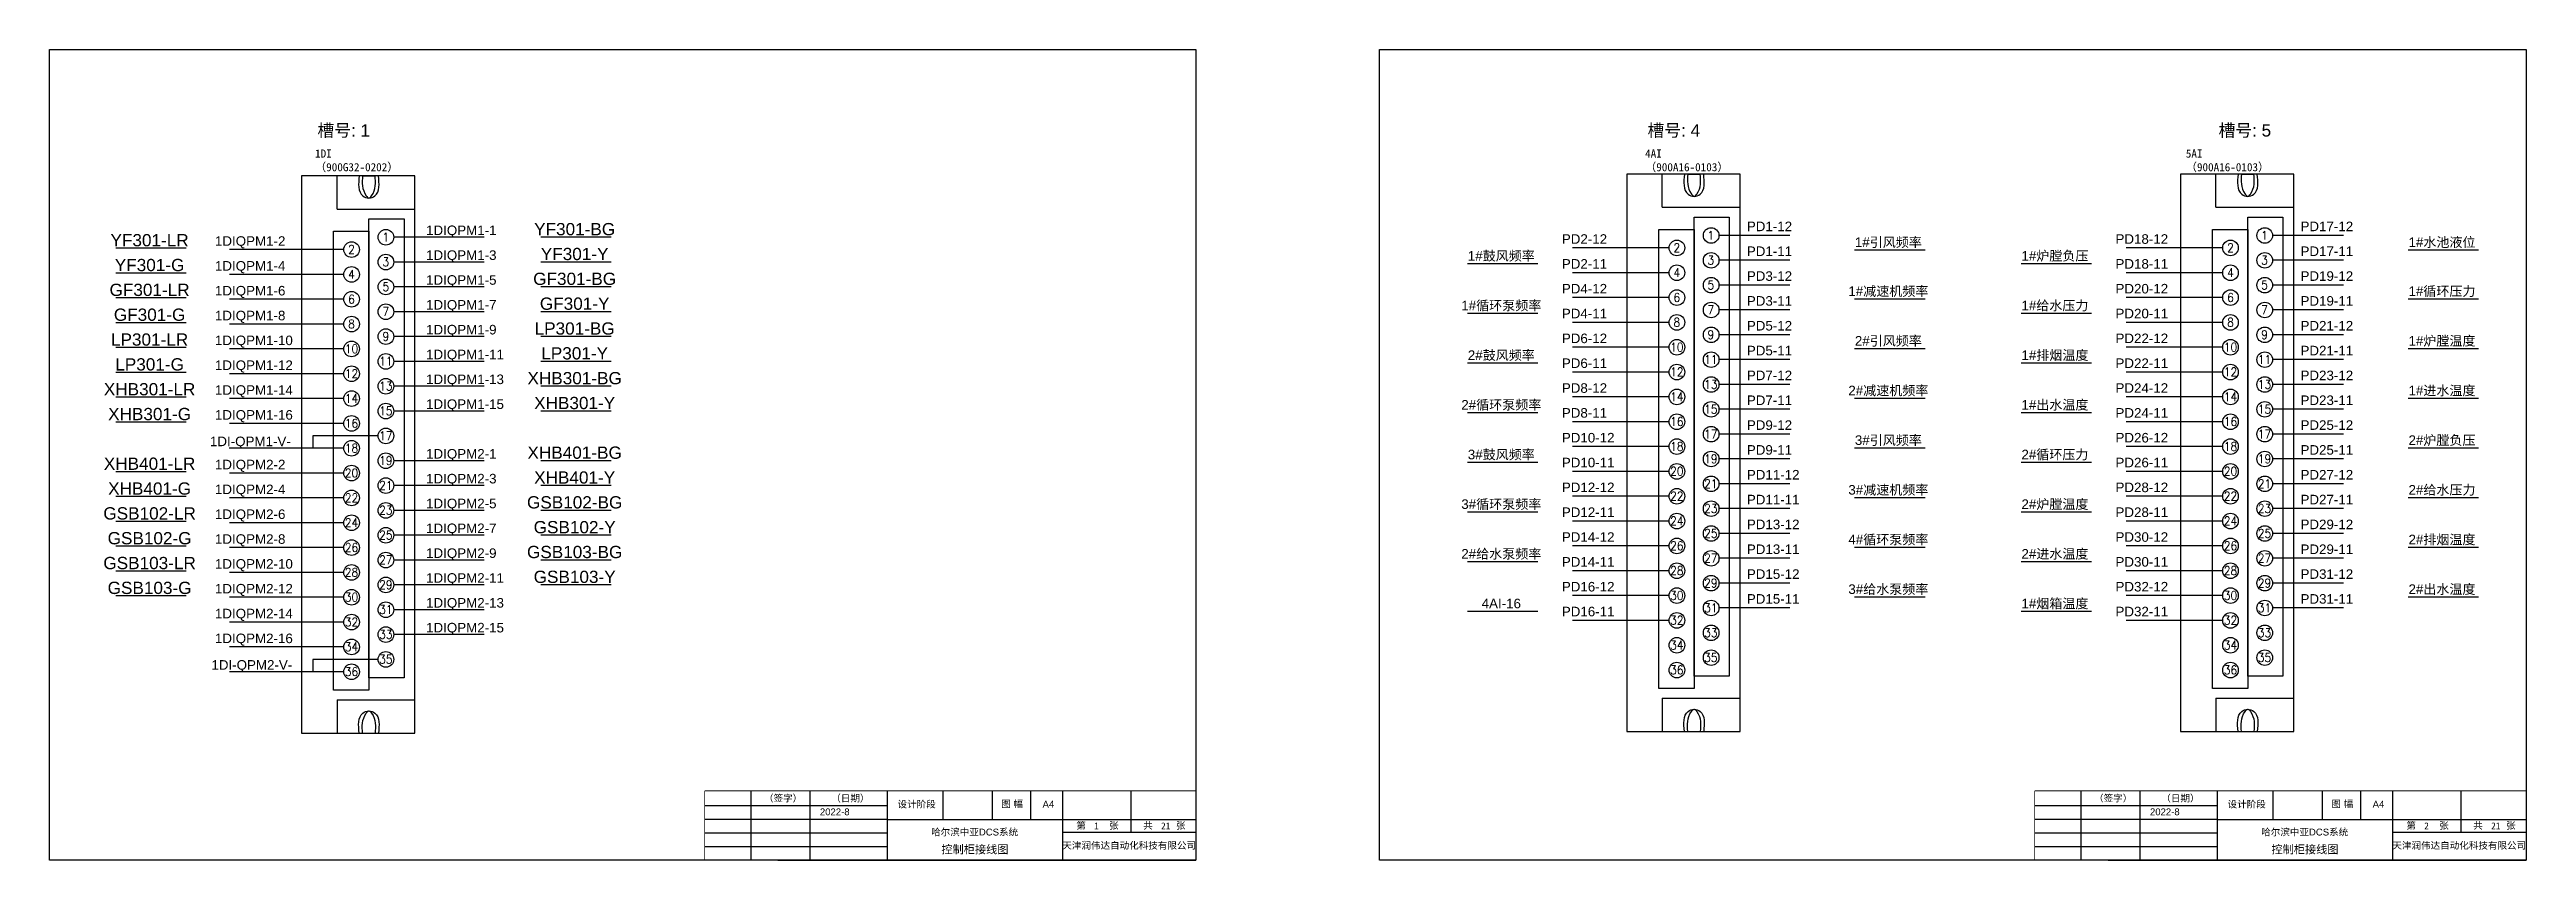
# Model space of a CAD drawing. Extents: x -156069 to -122631, y 9787 to 31117.
# Drawn here: x -156069 to -146995, y 20471 to 23442 of the extents above; entities that cross this region are included whole.
import ezdxf
from ezdxf.enums import TextEntityAlignment as Align

# ---------------------------------------------------------------- set-up
doc = ezdxf.new("R2010")
doc.units = 0
doc.layers.get('0').update_dxf_attribs({"linetype": 'CONTINUOUS'})
doc.layers.add('1', color=143, linetype='CONTINUOUS')
doc.layers.add('TEXT', color=3, linetype='CONTINUOUS')
doc.styles.add('Arial', font='arial.ttf')
doc.styles.add('ROMAND', font='romand')
doc.styles.get("Standard").update_dxf_attribs({"font": ''})
doc.styles.get('Standard').set_extended_font_data('SimSun')

msp = doc.modelspace()

# ---------------------------------------------------------------- texts
at = {"layer": '1', "style": 'Arial'}
for s, p in [('（签字）', (-153451.48766, 20686.51098)), ('（日期）', (-153205.05058, 20686.51098)), ('设计阶段', (-152962.27083, 20664.54634)), ('图 幅', (-152582.00997, 20665.68982)), ('A4', (-152430.88648, 20664.59432)), ('（签字）', (-148578.72135, 20686.51098)), ('（日期）', (-148332.28427, 20686.51098)), ('设计阶段', (-148089.50452, 20664.54634)), ('图 幅', (-147709.24366, 20665.68982)), ('A4', (-147558.12017, 20664.59432)), ('2022-8', (-153246.62807, 20636.59557)), ('2022-8', (-148373.86176, 20636.59557))]:
    msp.add_text(s, height=25, dxfattribs=at).set_placement(p)
at = {"layer": '1'}
for s, p in [('第     张', (-152307.40892, 20586.49009)), ('1', (-152241.85003, 20585.43501)), ('共     张', (-152062.22543, 20586.49009)), ('21', (-151996.66655, 20585.43501)), ('第     张', (-147434.6426, 20586.49009)), ('2', (-147369.08372, 20585.43501)), ('共     张', (-147189.45912, 20586.49009)), ('21', (-147123.90024, 20585.43501))]:
    msp.add_text(s, height=25, dxfattribs=at).set_placement(p)
at = {"layer": '1', "style": 'Arial'}
for s, height, p in [('哈尔滨中亚DCS系统', 25, (-152679.73327, 20574.98287)), ('控制柜接线图', 30, (-152678.72575, 20511.51151)), ('天津润伟达自动化科技有限公司', 25, (-152113.53732, 20525.95642)), ('哈尔滨中亚DCS系统', 25, (-147806.96696, 20574.98287)), ('控制柜接线图', 30, (-147805.95944, 20511.51151)), ('天津润伟达自动化科技有限公司', 25, (-147240.77101, 20525.95642))]:
    msp.add_text(s, height=height, dxfattribs=at).set_placement(p, align=Align.MIDDLE_CENTER)
at = {"layer": 'TEXT', "color": 0, "style": 'Arial'}
for s, p in [('1DIQPM1-1', (-154689.41784, 22762.53035)), ('PD1-12', (-149850.68109, 22776.83976)), ('PD17-12', (-147822.40461, 22776.83976)), ('1DIQPM1-2', (-155462.84598, 22723.23851)), ('1DIQPM1-3', (-154689.41784, 22671.53035)), ('PD2-12', (-150528.50219, 22730.58067)), ('PD1-11', (-149850.68109, 22685.83976)), ('PD18-12', (-148500.22572, 22730.58067)), ('PD17-11', (-147822.40461, 22685.83976)), ('1DIQPM1-4', (-155462.84598, 22632.23851)), ('1DIQPM1-5', (-154689.41784, 22580.53035)), ('PD2-11', (-150528.50219, 22639.58067)), ('PD3-12', (-149850.68109, 22594.83976)), ('PD18-11', (-148500.22572, 22639.58067)), ('PD19-12', (-147822.40461, 22594.83976)), ('1DIQPM1-6', (-155462.84598, 22541.23851)), ('1DIQPM1-7', (-154689.41784, 22489.53035)), ('PD4-12', (-150528.50219, 22548.58067)), ('PD3-11', (-149850.68109, 22503.83976)), ('PD20-12', (-148500.22572, 22548.58067)), ('PD19-11', (-147822.40461, 22503.83976)), ('1DIQPM1-8', (-155462.84598, 22450.23851)), ('1DIQPM1-9', (-154689.41784, 22398.53035)), ('PD4-11', (-150528.50219, 22457.58067)), ('PD5-12', (-149850.68109, 22412.83976)), ('PD20-11', (-148500.22572, 22457.58067)), ('PD21-12', (-147822.40461, 22412.83976)), ('1DIQPM1-10', (-155462.84598, 22359.23851)), ('1DIQPM1-11', (-154689.41784, 22307.53035)), ('PD6-12', (-150528.50219, 22366.58067)), ('PD5-11', (-149850.68109, 22321.83976)), ('PD22-12', (-148500.22572, 22366.58067)), ('PD21-11', (-147822.40461, 22321.83976)), ('1DIQPM1-12', (-155462.84598, 22268.23851)), ('1DIQPM1-13', (-154689.41784, 22216.53035)), ('PD6-11', (-150528.50219, 22275.58067)), ('PD7-12', (-149850.68109, 22230.83976)), ('PD22-11', (-148500.22572, 22275.58067)), ('PD23-12', (-147822.40461, 22230.83976)), ('1DIQPM1-14', (-155462.84598, 22177.23851)), ('1DIQPM1-15', (-154689.41784, 22125.53035)), ('PD8-12', (-150528.50219, 22184.58067)), ('PD7-11', (-149850.68109, 22139.83976)), ('PD24-12', (-148500.22572, 22184.58067)), ('PD23-11', (-147822.40461, 22139.83976)), ('1DIQPM1-16', (-155462.84598, 22086.23851)), ('PD8-11', (-150528.50219, 22093.58067)), ('PD9-12', (-149850.68109, 22048.83976)), ('PD24-11', (-148500.22572, 22093.58067)), ('PD25-12', (-147822.40461, 22048.83976)), ('1DI-QPM1-V-', (-155481.19868, 21989.03035)), ('1DIQPM2-1', (-154689.41784, 21943.53035)), ('PD10-12', (-150528.50219, 22002.58067)), ('PD9-11', (-149850.68109, 21957.83976)), ('PD26-12', (-148500.22572, 22002.58067)), ('PD25-11', (-147822.40461, 21957.83976)), ('1DIQPM2-2', (-155462.84598, 21904.23851)), ('1DIQPM2-3', (-154689.41784, 21852.53035)), ('PD10-11', (-150528.50219, 21911.58067)), ('PD11-12', (-149850.68109, 21866.83976)), ('PD26-11', (-148500.22572, 21911.58067)), ('PD27-12', (-147822.40461, 21866.83976)), ('1DIQPM2-4', (-155462.84598, 21813.23851)), ('1DIQPM2-5', (-154689.41784, 21761.53035)), ('PD12-12', (-150528.50219, 21820.58067)), ('PD11-11', (-149850.68109, 21775.83976)), ('PD28-12', (-148500.22572, 21820.58067)), ('PD27-11', (-147822.40461, 21775.83976)), ('1DIQPM2-6', (-155462.84598, 21722.23851)), ('1DIQPM2-7', (-154689.41784, 21670.53035)), ('PD12-11', (-150528.50219, 21729.58067)), ('PD13-12', (-149850.68109, 21684.83976)), ('PD28-11', (-148500.22572, 21729.58067)), ('PD29-12', (-147822.40461, 21684.83976)), ('1DIQPM2-8', (-155462.84598, 21631.23851)), ('1DIQPM2-9', (-154689.41784, 21579.53035)), ('PD14-12', (-150528.50219, 21638.58067)), ('PD13-11', (-149850.68109, 21593.83976)), ('PD30-12', (-148500.22572, 21638.58067)), ('PD29-11', (-147822.40461, 21593.83976)), ('1DIQPM2-10', (-155462.84598, 21540.23851)), ('1DIQPM2-11', (-154689.41784, 21488.53035)), ('PD14-11', (-150528.50219, 21547.58067)), ('PD15-12', (-149850.68109, 21502.83976)), ('PD30-11', (-148500.22572, 21547.58067)), ('PD31-12', (-147822.40461, 21502.83976)), ('1DIQPM2-12', (-155462.84598, 21449.23851)), ('1DIQPM2-13', (-154689.41784, 21397.53035)), ('PD16-12', (-150528.50219, 21456.58067)), ('PD15-11', (-149850.68109, 21411.83976)), ('PD32-12', (-148500.22572, 21456.58067)), ('PD31-11', (-147822.40461, 21411.83976)), ('1DIQPM2-14', (-155462.84598, 21358.23851)), ('1DIQPM2-15', (-154689.41784, 21306.53035)), ('PD16-11', (-150528.50219, 21365.58067)), ('PD32-11', (-148500.22572, 21365.58067)), ('1DIQPM2-16', (-155462.84598, 21267.23851)), ('1DI-QPM2-V-', (-155475.80039, 21170.03035))]:
    msp.add_text(s, height=35, dxfattribs=at).set_placement(p)
for s, height, p in [('YF301-BG', 45, (-154145.08657, 22784.26232)), ('YF301-LR', 45, (-155702.3172, 22743.80587)), ('YF301-Y', 45, (-154145.08657, 22693.26232)), ('1#鼓风频率', 35, (-150750.34334, 22686.53943)), ('1#引风频率', 35, (-149332.34129, 22736.48407)), ('1#炉膛负压', 35, (-148722.06686, 22686.53943)), ('1#水池液位', 35, (-147304.06482, 22736.48407)), ('YF301-G', 45, (-155702.3172, 22652.80587)), ('GF301-BG', 45, (-154145.08657, 22602.26232)), ('GF301-LR', 45, (-155702.3172, 22561.80587)), ('GF301-Y', 45, (-154145.08657, 22511.26232)), ('1#循环泵频率', 35, (-150750.34334, 22504.53943)), ('1#减速机频率', 35, (-149332.34129, 22557.09771)), ('1#给水压力', 35, (-148722.06686, 22504.53943)), ('1#循环压力', 35, (-147304.06482, 22557.09771)), ('GF301-G', 45, (-155702.3172, 22470.80587)), ('LP301-BG', 45, (-154145.08657, 22420.26232)), ('LP301-LR', 45, (-155702.3172, 22379.80587)), ('LP301-Y', 45, (-154145.08657, 22329.26232)), ('2#鼓风频率', 35, (-150750.34334, 22322.53943)), ('2#引风频率', 35, (-149332.34129, 22375.09771)), ('1#排烟温度', 35, (-148722.06686, 22322.53943)), ('1#炉膛温度', 35, (-147304.06482, 22375.09771)), ('LP301-G', 45, (-155702.3172, 22288.80587)), ('XHB301-BG', 45, (-154145.08657, 22238.26232)), ('XHB301-LR', 45, (-155702.3172, 22197.80587)), ('XHB301-Y', 45, (-154145.08657, 22147.26232)), ('2#循环泵频率', 35, (-150750.34334, 22140.53943)), ('2#减速机频率', 35, (-149332.34129, 22193.09771)), ('1#出水温度', 35, (-148722.06686, 22140.53943)), ('1#进水温度', 35, (-147304.06482, 22193.09771)), ('XHB301-G', 45, (-155702.3172, 22106.80587)), ('XHB401-BG', 45, (-154145.08657, 21965.26232)), ('3#鼓风频率', 35, (-150750.34334, 21958.53943)), ('3#引风频率', 35, (-149332.34129, 22011.09771)), ('2#循环压力', 35, (-148722.06686, 21958.53943)), ('2#炉膛负压', 35, (-147304.06482, 22011.09771)), ('XHB401-LR', 45, (-155702.3172, 21924.80587)), ('XHB401-Y', 45, (-154145.08657, 21874.26232)), ('XHB401-G', 45, (-155702.3172, 21833.80587)), ('GSB102-BG', 45, (-154145.08657, 21783.26232)), ('3#循环泵频率', 35, (-150750.34334, 21776.53943)), ('3#减速机频率', 35, (-149332.34129, 21829.09771)), ('2#炉膛温度', 35, (-148722.06686, 21776.53943)), ('2#给水压力', 35, (-147304.06482, 21829.09771)), ('GSB102-LR', 45, (-155702.3172, 21742.80587)), ('GSB102-Y', 45, (-154145.08657, 21692.26232)), ('GSB102-G', 45, (-155702.3172, 21651.80587)), ('GSB103-BG', 45, (-154145.08657, 21601.26232)), ('2#给水泵频率', 35, (-150750.34334, 21594.53943)), ('4#循环泵频率', 35, (-149332.34129, 21647.09771)), ('2#进水温度', 35, (-148722.06686, 21594.53943)), ('2#排烟温度', 35, (-147304.06482, 21647.09771)), ('GSB103-LR', 45, (-155702.3172, 21560.80587)), ('GSB103-Y', 45, (-154145.08657, 21510.26232)), ('GSB103-G', 45, (-155702.3172, 21469.80587)), ('4AI-16', 35, (-150750.34334, 21412.53943)), ('3#给水泵频率', 35, (-149332.34129, 21465.09771)), ('1#烟箱温度', 35, (-148722.06686, 21412.53943)), ('2#出水温度', 35, (-147304.06482, 21465.09771))]:
    msp.add_text(s, height=height, dxfattribs=at).set_placement(p, align=Align.MIDDLE_CENTER)
at = {"layer": 'TEXT', "style": 'ROMAND', "width": 0.9}
for s, p in [('1', (-149982.15466, 22745.73259)), ('1', (-147953.87818, 22745.73259)), ('2', (-154962.75019, 22693.92971)), ('1', (-154837.19781, 22739.42971)), ('2', (-150107.70705, 22700.23259)), ('3', (-149982.15466, 22654.73259)), ('2', (-148079.43057, 22700.23259)), ('3', (-147953.87818, 22654.73259)), ('4', (-154962.75019, 22602.92971)), ('3', (-154837.19781, 22648.42971)), ('4', (-150107.70705, 22609.23259)), ('5', (-149982.15466, 22563.73259)), ('4', (-148079.43057, 22609.23259)), ('5', (-147953.87818, 22563.73259)), ('6', (-154962.75019, 22511.92971)), ('5', (-154837.19781, 22557.42971)), ('6', (-150107.70705, 22518.23259)), ('7', (-149982.15466, 22472.73259)), ('6', (-148079.43057, 22518.23259)), ('7', (-147953.87818, 22472.73259)), ('8', (-154962.75019, 22420.92971)), ('7', (-154837.19781, 22466.42971)), ('8', (-150107.70705, 22427.23259)), ('8', (-148079.43057, 22427.23259)), ('10', (-154962.75019, 22329.92971)), ('9', (-154837.19781, 22375.42971)), ('10', (-150107.70705, 22336.23259)), ('9', (-149982.15466, 22381.73259)), ('10', (-148079.43057, 22336.23259)), ('9', (-147953.87818, 22381.73259)), ('12', (-154962.75019, 22238.92971)), ('11', (-154837.19781, 22284.42971)), ('12', (-150107.70705, 22245.23259)), ('11', (-149982.15466, 22290.73259)), ('12', (-148079.43057, 22245.23259)), ('11', (-147953.87818, 22290.73259)), ('14', (-154962.75019, 22147.92971)), ('13', (-154837.19781, 22193.42971)), ('14', (-150107.70705, 22154.23259)), ('13', (-149982.15466, 22199.73259)), ('14', (-148079.43057, 22154.23259)), ('13', (-147953.87818, 22199.73259)), ('16', (-154962.75019, 22056.92971)), ('15', (-154837.19781, 22102.42971)), ('16', (-150107.70705, 22063.23259)), ('15', (-149982.15466, 22108.73259)), ('16', (-148079.43057, 22063.23259)), ('15', (-147953.87818, 22108.73259)), ('18', (-154962.75019, 21965.92971)), ('17', (-154837.19781, 22011.42971)), ('18', (-150107.70705, 21972.23259)), ('17', (-149982.15466, 22017.73259)), ('18', (-148079.43057, 21972.23259)), ('17', (-147953.87818, 22017.73259)), ('20', (-154962.75019, 21874.92971)), ('19', (-154837.19781, 21920.42971)), ('20', (-150107.70705, 21881.23259)), ('19', (-149982.15466, 21926.73259)), ('20', (-148079.43057, 21881.23259)), ('19', (-147953.87818, 21926.73259)), ('22', (-154962.75019, 21783.92971)), ('21', (-154837.19781, 21829.42971)), ('22', (-150107.70705, 21790.23259)), ('21', (-149982.15466, 21835.73259)), ('22', (-148079.43057, 21790.23259)), ('21', (-147953.87818, 21835.73259)), ('24', (-154962.75019, 21692.92971)), ('23', (-154837.19781, 21738.42971)), ('24', (-150107.70705, 21699.23259)), ('23', (-149982.15466, 21744.73259)), ('24', (-148079.43057, 21699.23259)), ('23', (-147953.87818, 21744.73259)), ('26', (-154962.75019, 21601.92971)), ('25', (-154837.19781, 21647.42971)), ('26', (-150107.70705, 21608.23259)), ('25', (-149982.15466, 21653.73259)), ('26', (-148079.43057, 21608.23259)), ('25', (-147953.87818, 21653.73259)), ('28', (-154962.75019, 21510.92971)), ('27', (-154837.19781, 21556.42971)), ('28', (-150107.70705, 21517.23259)), ('27', (-149982.15466, 21562.73259)), ('28', (-148079.43057, 21517.23259)), ('27', (-147953.87818, 21562.73259)), ('30', (-154962.75019, 21419.92971)), ('29', (-154837.19781, 21465.42971)), ('30', (-150107.70705, 21426.23259)), ('29', (-149982.15466, 21471.73259)), ('30', (-148079.43057, 21426.23259)), ('29', (-147953.87818, 21471.73259)), ('32', (-154962.75019, 21328.92971)), ('31', (-154837.19781, 21374.42971)), ('32', (-150107.70705, 21335.23259)), ('31', (-149982.15466, 21380.73259)), ('32', (-148079.43057, 21335.23259)), ('31', (-147953.87818, 21380.73259)), ('34', (-154962.75019, 21237.92971)), ('33', (-154837.19781, 21283.42971)), ('34', (-150107.70705, 21244.23259)), ('33', (-149982.15466, 21289.73259)), ('34', (-148079.43057, 21244.23259)), ('33', (-147953.87818, 21289.73259)), ('36', (-154962.75019, 21146.92971)), ('35', (-154837.19781, 21192.42971)), ('36', (-150107.70705, 21153.23259)), ('35', (-149982.15466, 21198.73259)), ('36', (-148079.43057, 21153.23259)), ('35', (-147953.87818, 21198.73259))]:
    msp.add_text(s, height=31.61186, dxfattribs=at).set_placement(p, align=Align.CENTER)
at = {"layer": 'TEXT', "attachment_point": 1, "style": 'Arial'}
for s, insert, char_height, width in [('{\\fSimSun|b0|i0|c134|p2;槽号}: 1', (-155087.31675, 23168.6486), 45, 503.7787992), ('{\\fSimSun|b0|i0|c134|p2;槽号}: 4', (-150214.55044, 23168.6486), 45, 503.7787992), ('{\\fSimSun|b0|i0|c134|p2;槽号}: 5', (-148122.55094, 23168.6486), 45, 233.0692), ('{\\fSimSun|b0|i0|c134|p2;1DI（900G32-0202）}', (-155096.15984, 23076.15599), 29.9, 233.0692), ('{\\fSimSun|b0|i0|c134|p2;4\\fSimSun|b0|i0|c0|p2;AI\\fSimSun|b0|i0|c134|p2;（900A16-0103）}', (-150223.39353, 23076.15599), 29.9, 233.0692), ('{\\fSimSun|b0|i0|c134|p2;5\\fSimSun|b0|i0|c0|p2;AI\\fSimSun|b0|i0|c134|p2;（900A16-0103）}', (-148242.55237, 23076.15599), 29.9, 233.0692)]:
    msp.add_mtext(s, dxfattribs=dict(at, insert=insert, char_height=char_height, width=width))

# ---------------------------------------------------------------- linework, layer by layer
at = {"color": 1}
for p, q in [((-155015.70538, 22858.05085), (-155015.70538, 22979.76869)), ((-154922.21839, 22979.76869), (-154876.33082, 22979.76869)), ((-150160.66223, 22864.35373), (-150160.66223, 22986.07157)), ((-150067.17524, 22986.07157), (-150021.28768, 22986.07157)), ((-148132.38576, 22864.35373), (-148132.38576, 22986.07157)), ((-148038.89877, 22986.07157), (-147993.0112, 22986.07157)), ((-155015.70538, 22858.05085), (-154730.67502, 22858.05085)), ((-150160.66223, 22864.35373), (-149875.63188, 22864.35373)), ((-148132.38576, 22864.35373), (-147847.3554, 22864.35373)), ((-155015.70538, 21058.99499), (-154730.67502, 21058.99499)), ((-155015.70538, 21058.99499), (-155015.70538, 20937.27715)), ((-150160.66223, 21065.29787), (-149875.63188, 21065.29787)), ((-150160.66223, 21065.29787), (-150160.66223, 20943.58003)), ((-148132.38576, 21065.29787), (-147847.3554, 21065.29787)), ((-148132.38576, 21065.29787), (-148132.38576, 20943.58003)), ((-154922.21839, 20937.27715), (-154876.33082, 20937.27715)), ((-150067.17524, 20943.58003), (-150021.28768, 20943.58003)), ((-148038.89877, 20943.58003), (-147993.0112, 20943.58003))]:
    msp.add_line(p, q, dxfattribs=at)
at = {"color": 0}
for p, q in [((-155568.04625, 22714.30939), (-155826.07849, 22714.30939)), ((-154010.81562, 22754.76585), (-154268.84786, 22754.76585)), ((-150135.71446, 22715.56873), (-150489.85871, 22715.56873)), ((-149693.23955, 22761.06873), (-149952.96208, 22761.06873)), ((-148107.43799, 22715.56873), (-148461.58223, 22715.56873)), ((-147664.96307, 22761.06873), (-147924.6856, 22761.06873)), ((-155568.04625, 22623.30939), (-155826.07849, 22623.30939)), ((-154010.81562, 22663.76585), (-154268.84786, 22663.76585)), ((-150135.71446, 22624.56873), (-150489.85871, 22624.56873)), ((-149693.23955, 22670.06873), (-149952.96208, 22670.06873)), ((-148107.43799, 22624.56873), (-148461.58223, 22624.56873)), ((-147664.96307, 22670.06873), (-147924.6856, 22670.06873)), ((-155568.04625, 22532.30939), (-155826.07849, 22532.30939)), ((-154010.81562, 22572.76585), (-154268.84786, 22572.76585)), ((-150135.71446, 22533.56873), (-150489.85871, 22533.56873)), ((-149693.23955, 22579.06873), (-149952.96208, 22579.06873)), ((-148107.43799, 22533.56873), (-148461.58223, 22533.56873)), ((-147664.96307, 22579.06873), (-147924.6856, 22579.06873)), ((-155568.04625, 22441.30939), (-155826.07849, 22441.30939)), ((-154010.81562, 22481.76585), (-154268.84786, 22481.76585)), ((-150135.71446, 22442.56873), (-150489.85871, 22442.56873)), ((-149693.23955, 22488.06873), (-149952.96208, 22488.06873)), ((-148107.43799, 22442.56873), (-148461.58223, 22442.56873)), ((-147664.96307, 22488.06873), (-147924.6856, 22488.06873)), ((-155568.04625, 22350.30939), (-155826.07849, 22350.30939)), ((-154010.81562, 22390.76585), (-154268.84786, 22390.76585)), ((-150135.71446, 22351.56873), (-150489.85871, 22351.56873)), ((-149693.23955, 22397.06873), (-149952.96208, 22397.06873)), ((-148107.43799, 22351.56873), (-148461.58223, 22351.56873)), ((-147664.96307, 22397.06873), (-147924.6856, 22397.06873)), ((-155568.04625, 22259.30939), (-155826.07849, 22259.30939)), ((-154010.81562, 22299.76585), (-154268.84786, 22299.76585)), ((-150135.71446, 22260.56873), (-150489.85871, 22260.56873)), ((-149693.23955, 22306.06873), (-149952.96208, 22306.06873)), ((-148107.43799, 22260.56873), (-148461.58223, 22260.56873)), ((-147664.96307, 22306.06873), (-147924.6856, 22306.06873)), ((-155568.04625, 22168.30939), (-155826.07849, 22168.30939)), ((-154010.81562, 22208.76585), (-154268.84786, 22208.76585)), ((-150135.71446, 22169.56873), (-150489.85871, 22169.56873)), ((-149693.23955, 22215.06873), (-149952.96208, 22215.06873)), ((-148107.43799, 22169.56873), (-148461.58223, 22169.56873)), ((-147664.96307, 22215.06873), (-147924.6856, 22215.06873)), ((-155568.04625, 22077.30939), (-155826.07849, 22077.30939)), ((-154010.81562, 22117.76585), (-154268.84786, 22117.76585)), ((-150135.71446, 22078.56873), (-150489.85871, 22078.56873)), ((-149693.23955, 22124.06873), (-149952.96208, 22124.06873)), ((-148107.43799, 22078.56873), (-148461.58223, 22078.56873)), ((-147664.96307, 22124.06873), (-147924.6856, 22124.06873)), ((-150135.71446, 21987.56873), (-150489.85871, 21987.56873)), ((-149693.23955, 22033.06873), (-149952.96208, 22033.06873)), ((-148107.43799, 21987.56873), (-148461.58223, 21987.56873)), ((-147664.96307, 22033.06873), (-147924.6856, 22033.06873)), ((-155568.04625, 21895.30939), (-155826.07849, 21895.30939)), ((-154010.81562, 21935.76585), (-154268.84786, 21935.76585)), ((-150135.71446, 21896.56873), (-150489.85871, 21896.56873)), ((-149693.23955, 21942.06873), (-149952.96208, 21942.06873)), ((-148107.43799, 21896.56873), (-148461.58223, 21896.56873)), ((-147664.96307, 21942.06873), (-147924.6856, 21942.06873)), ((-155568.04625, 21804.30939), (-155826.07849, 21804.30939)), ((-154010.81562, 21844.76585), (-154268.84786, 21844.76585)), ((-150135.71446, 21805.56873), (-150489.85871, 21805.56873)), ((-149693.23955, 21851.06873), (-149952.96208, 21851.06873)), ((-148107.43799, 21805.56873), (-148461.58223, 21805.56873)), ((-147664.96307, 21851.06873), (-147924.6856, 21851.06873)), ((-155568.04625, 21713.30939), (-155826.07849, 21713.30939)), ((-154010.81562, 21753.76585), (-154268.84786, 21753.76585)), ((-150135.71446, 21714.56873), (-150489.85871, 21714.56873)), ((-149693.23955, 21760.06873), (-149952.96208, 21760.06873)), ((-148107.43799, 21714.56873), (-148461.58223, 21714.56873)), ((-147664.96307, 21760.06873), (-147924.6856, 21760.06873)), ((-155568.04625, 21622.30939), (-155826.07849, 21622.30939)), ((-154010.81562, 21662.76585), (-154268.84786, 21662.76585)), ((-150135.71446, 21623.56873), (-150489.85871, 21623.56873)), ((-149693.23955, 21669.06873), (-149952.96208, 21669.06873)), ((-148107.43799, 21623.56873), (-148461.58223, 21623.56873)), ((-147664.96307, 21669.06873), (-147924.6856, 21669.06873)), ((-155568.04625, 21531.30939), (-155826.07849, 21531.30939)), ((-154010.81562, 21571.76585), (-154268.84786, 21571.76585)), ((-150135.71446, 21532.56873), (-150489.85871, 21532.56873)), ((-149693.23955, 21578.06873), (-149952.96208, 21578.06873)), ((-148107.43799, 21532.56873), (-148461.58223, 21532.56873)), ((-147664.96307, 21578.06873), (-147924.6856, 21578.06873)), ((-155568.04625, 21440.30939), (-155826.07849, 21440.30939)), ((-154010.81562, 21480.76585), (-154268.84786, 21480.76585)), ((-150135.71446, 21441.56873), (-150489.85871, 21441.56873)), ((-149693.23955, 21487.06873), (-149952.96208, 21487.06873)), ((-148107.43799, 21441.56873), (-148461.58223, 21441.56873)), ((-147664.96307, 21487.06873), (-147924.6856, 21487.06873)), ((-150135.71446, 21350.56873), (-150489.85871, 21350.56873)), ((-149693.23955, 21396.06873), (-149952.96208, 21396.06873)), ((-148107.43799, 21350.56873), (-148461.58223, 21350.56873)), ((-147664.96307, 21396.06873), (-147924.6856, 21396.06873))]:
    msp.add_line(p, q, dxfattribs=at)
for p, q in [((-154865.20522, 22026.76585), (-155103.86011, 22026.76585)), ((-155103.86011, 22026.76585), (-155103.86011, 21981.26585)), ((-154865.20522, 21207.76585), (-155103.86011, 21207.76585)), ((-155103.86011, 21207.76585), (-155103.86011, 21162.26585))]:
    msp.add_line(p, q)
at = {"color": 1}
for points in [[(-154730.67502, 22979.76869), (-155145.60485, 22979.76869), (-155145.60485, 20937.27715), (-154730.67502, 20937.27715)], [(-149875.63188, 22986.07157), (-150290.5617, 22986.07157), (-150290.5617, 20943.58003), (-149875.63188, 20943.58003)], [(-147847.3554, 22986.07157), (-148262.28523, 22986.07157), (-148262.28523, 20943.58003), (-147847.3554, 20943.58003)], [(-155028.4657, 22776.86585), (-154899.27461, 22776.86585), (-154899.27461, 21094.66585), (-155028.4657, 21094.66585)], [(-154899.27461, 22822.36585), (-154770.08351, 22822.36585), (-154770.08351, 21140.16585), (-154899.27461, 21140.16585)], [(-150173.42256, 22783.16873), (-150044.23146, 22783.16873), (-150044.23146, 21100.96873), (-150173.42256, 21100.96873)], [(-150044.23146, 22828.66873), (-149915.04036, 22828.66873), (-149915.04036, 21146.46873), (-150044.23146, 21146.46873)], [(-148145.14608, 22783.16873), (-148015.95498, 22783.16873), (-148015.95498, 21100.96873), (-148145.14608, 21100.96873)], [(-148015.95498, 22828.66873), (-147886.76389, 22828.66873), (-147886.76389, 21146.46873), (-148015.95498, 21146.46873)]]:
    msp.add_lwpolyline(points, close=True, dxfattribs=at)
for centre in [(-154836.60522, 22754.76585), (-149981.56208, 22761.06873), (-147953.2856, 22761.06873), (-154962.15761, 22709.26585), (-154836.60522, 22663.76585), (-150107.11446, 22715.56873), (-149981.56208, 22670.06873), (-148078.83799, 22715.56873), (-147953.2856, 22670.06873), (-154962.15761, 22618.26585), (-154836.60522, 22572.76585), (-150107.11446, 22624.56873), (-149981.56208, 22579.06873), (-148078.83799, 22624.56873), (-147953.2856, 22579.06873), (-154962.15761, 22527.26585), (-154836.60522, 22481.76585), (-150107.11446, 22533.56873), (-149981.56208, 22488.06873), (-148078.83799, 22533.56873), (-147953.2856, 22488.06873), (-154962.15761, 22436.26585), (-154836.60522, 22390.76585), (-150107.11446, 22442.56873), (-149981.56208, 22397.06873), (-148078.83799, 22442.56873), (-147953.2856, 22397.06873), (-154962.15761, 22345.26585), (-154836.60522, 22299.76585), (-150107.11446, 22351.56873), (-149981.56208, 22306.06873), (-148078.83799, 22351.56873), (-147953.2856, 22306.06873), (-154962.15761, 22254.26585), (-154836.60522, 22208.76585), (-150107.11446, 22260.56873), (-149981.56208, 22215.06873), (-148078.83799, 22260.56873), (-147953.2856, 22215.06873), (-154962.15761, 22163.26585), (-154836.60522, 22117.76585), (-150107.11446, 22169.56873), (-149981.56208, 22124.06873), (-148078.83799, 22169.56873), (-147953.2856, 22124.06873), (-154962.15761, 22072.26585), (-154836.60522, 22026.76585), (-150107.11446, 22078.56873), (-149981.56208, 22033.06873), (-148078.83799, 22078.56873), (-147953.2856, 22033.06873), (-154962.15761, 21981.26585), (-154836.60522, 21935.76585), (-150107.11446, 21987.56873), (-149981.56208, 21942.06873), (-148078.83799, 21987.56873), (-147953.2856, 21942.06873), (-154962.15761, 21890.26585), (-154836.60522, 21844.76585), (-150107.11446, 21896.56873), (-149981.56208, 21851.06873), (-148078.83799, 21896.56873), (-147953.2856, 21851.06873), (-154962.15761, 21799.26585), (-154836.60522, 21753.76585), (-150107.11446, 21805.56873), (-149981.56208, 21760.06873), (-148078.83799, 21805.56873), (-147953.2856, 21760.06873), (-154962.15761, 21708.26585), (-154836.60522, 21662.76585), (-150107.11446, 21714.56873), (-149981.56208, 21669.06873), (-148078.83799, 21714.56873), (-147953.2856, 21669.06873), (-154962.15761, 21617.26585), (-154836.60522, 21571.76585), (-150107.11446, 21623.56873), (-149981.56208, 21578.06873), (-148078.83799, 21623.56873), (-147953.2856, 21578.06873), (-154962.15761, 21526.26585), (-154836.60522, 21480.76585), (-150107.11446, 21532.56873), (-149981.56208, 21487.06873), (-148078.83799, 21532.56873), (-147953.2856, 21487.06873), (-154962.15761, 21435.26585), (-154836.60522, 21389.76585), (-150107.11446, 21441.56873), (-149981.56208, 21396.06873), (-148078.83799, 21441.56873), (-147953.2856, 21396.06873), (-154962.15761, 21344.26585), (-154836.60522, 21298.76585), (-150107.11446, 21350.56873), (-149981.56208, 21305.06873), (-148078.83799, 21350.56873), (-147953.2856, 21305.06873), (-154962.15761, 21253.26585), (-154836.60522, 21207.76585), (-150107.11446, 21259.56873), (-149981.56208, 21214.06873), (-148078.83799, 21259.56873), (-147953.2856, 21214.06873), (-154962.15761, 21162.26585), (-150107.11446, 21168.56873), (-148078.83799, 21168.56873)]:
    msp.add_circle(centre, 28.6, dxfattribs=at)
for points in [[(-154934.56839, 22979.76869), (-154920.97256, 22906.24966), (-154899.27461, 22898.16256), (-154877.0638, 22906.24966), (-154863.98082, 22979.76869)], [(-154922.21839, 22979.76869), (-154908.62256, 22906.24966), (-154899.27461, 22898.16256), (-154889.4138, 22906.24966), (-154876.33082, 22979.76869)], [(-150079.52524, 22986.07157), (-150065.92941, 22912.55254), (-150044.23146, 22904.46544), (-150022.02066, 22912.55254), (-150008.93768, 22986.07157)], [(-150067.17524, 22986.07157), (-150053.57941, 22912.55254), (-150044.23146, 22904.46544), (-150034.37066, 22912.55254), (-150021.28768, 22986.07157)], [(-148051.24877, 22986.07157), (-148037.65293, 22912.55254), (-148015.95498, 22904.46544), (-147993.74418, 22912.55254), (-147980.6612, 22986.07157)], [(-148038.89877, 22986.07157), (-148025.30293, 22912.55254), (-148015.95498, 22904.46544), (-148006.09418, 22912.55254), (-147993.0112, 22986.07157)], [(-154934.56839, 20937.27715), (-154920.97256, 21010.79618), (-154899.27461, 21018.88327), (-154877.0638, 21010.79618), (-154863.98082, 20937.27715)], [(-154922.21839, 20937.27715), (-154908.62256, 21010.79618), (-154899.27461, 21018.88327), (-154889.4138, 21010.79618), (-154876.33082, 20937.27715)], [(-150079.52524, 20943.58003), (-150065.92941, 21017.09906), (-150044.23146, 21025.18615), (-150022.02066, 21017.09906), (-150008.93768, 20943.58003)], [(-150067.17524, 20943.58003), (-150053.57941, 21017.09906), (-150044.23146, 21025.18615), (-150034.37066, 21017.09906), (-150021.28768, 20943.58003)], [(-148051.24877, 20943.58003), (-148037.65293, 21017.09906), (-148015.95498, 21025.18615), (-147993.74418, 21017.09906), (-147980.6612, 20943.58003)], [(-148038.89877, 20943.58003), (-148025.30293, 21017.09906), (-148015.95498, 21025.18615), (-148006.09418, 21017.09906), (-147993.0112, 20943.58003)]]:
    msp.add_spline(points, degree=3, dxfattribs=at)
at = {"layer": '1'}
for p, q in [((-156068.88514, 23442.43891), (-151868.88516, 23442.43891)), ((-156068.88514, 20472.4389), (-156068.88514, 23442.43891)), ((-151868.88516, 23442.43891), (-151868.88516, 20472.4389)), ((-151196.11883, 23442.43891), (-146996.11885, 23442.43891)), ((-151196.11883, 20472.4389), (-151196.11883, 23442.43891)), ((-146996.11885, 23442.43891), (-146996.11885, 20472.4389)), ((-153499.73475, 20725.91275), (-153499.73475, 20471.61424)), ((-153283.36348, 20725.91275), (-153283.36348, 20471.61424)), ((-152999.9437, 20725.91275), (-152999.9437, 20471.61424)), ((-152796.44568, 20725.91275), (-152796.44568, 20621.00561)), ((-152615.81789, 20725.91275), (-152615.81789, 20621.00561)), ((-152475.04695, 20725.91275), (-152475.04695, 20621.00561)), ((-152358.43199, 20725.91275), (-152358.43199, 20471.61424)), ((-152107.22416, 20725.91275), (-152107.22416, 20573.14749)), ((-148626.96843, 20725.91275), (-148626.96843, 20471.61424)), ((-148410.59717, 20725.91275), (-148410.59717, 20471.61424)), ((-148127.17739, 20725.91275), (-148127.17739, 20471.61424)), ((-147923.67937, 20725.91275), (-147923.67937, 20621.00561)), ((-147743.05158, 20725.91275), (-147743.05158, 20621.00561)), ((-147602.28064, 20725.91275), (-147602.28064, 20621.00561)), ((-147485.66568, 20725.91275), (-147485.66568, 20471.61424)), ((-147234.45785, 20725.91275), (-147234.45785, 20573.14749)), ((-153668.88521, 20672.4389), (-152999.9437, 20672.4389)), ((-153668.88521, 20622.4389), (-152999.9437, 20622.4389)), ((-152999.9437, 20621.00561), (-152254.42089, 20621.00561)), ((-152255.6855, 20621.00561), (-151868.88516, 20621.00561)), ((-148796.1189, 20672.4389), (-148127.17739, 20672.4389)), ((-148796.1189, 20622.4389), (-148127.17739, 20622.4389)), ((-148127.17739, 20621.00561), (-147381.65458, 20621.00561)), ((-147382.91919, 20621.00561), (-146996.11885, 20621.00561)), ((-153668.88521, 20572.4389), (-152999.9437, 20572.4389)), ((-153668.88521, 20522.4389), (-152999.9437, 20522.4389)), ((-151868.88516, 20573.14749), (-152358.43199, 20573.14749)), ((-148796.1189, 20572.4389), (-148127.17739, 20572.4389)), ((-148796.1189, 20522.4389), (-148127.17739, 20522.4389)), ((-146996.11885, 20573.14749), (-147485.66568, 20573.14749)), ((-151868.88516, 20472.4389), (-156068.88514, 20472.4389)), ((-153400.31011, 20472.4389), (-153668.88521, 20472.43891)), ((-153400.31011, 20472.4389), (-151868.88516, 20472.4389)), ((-146996.11885, 20472.4389), (-151196.11883, 20472.4389)), ((-148527.5438, 20472.4389), (-148796.1189, 20472.43891)), ((-148527.5438, 20472.4389), (-146996.11885, 20472.4389))]:
    msp.add_line(p, q, dxfattribs=at)
at = {"layer": '1', "const_width": 3}
for points in [[(-153668.88521, 20725.91275), (-151868.88516, 20725.91275)], [(-153668.88521, 20472.43891), (-153668.88521, 20725.91275)], [(-148796.1189, 20725.91275), (-146996.11885, 20725.91275)], [(-148796.1189, 20472.43891), (-148796.1189, 20725.91275)]]:
    msp.add_lwpolyline(points, dxfattribs=at)
at = {"layer": 'TEXT', "color": 0}
for p, q in [((-154990.75761, 22709.26585), (-155409.57553, 22709.26585)), ((-154476.09522, 22754.76585), (-154808.00522, 22754.76585)), ((-149198.07034, 22706.98759), (-149456.10258, 22706.98759)), ((-147169.79386, 22706.98759), (-147427.82611, 22706.98759)), ((-154990.75761, 22618.26585), (-155409.57553, 22618.26585)), ((-154476.09522, 22663.76585), (-154808.00522, 22663.76585)), ((-150616.07239, 22657.04295), (-150874.10463, 22657.04295)), ((-148587.79591, 22657.04295), (-148845.82815, 22657.04295)), ((-154990.75761, 22527.26585), (-155409.57553, 22527.26585)), ((-154476.09522, 22572.76585), (-154808.00522, 22572.76585)), ((-149198.07034, 22527.60123), (-149456.10258, 22527.60123)), ((-147169.79386, 22527.60123), (-147427.82611, 22527.60123)), ((-154990.75761, 22436.26585), (-155409.57553, 22436.26585)), ((-154476.09522, 22481.76585), (-154808.00522, 22481.76585)), ((-150616.07239, 22475.04295), (-150874.10463, 22475.04295)), ((-148587.79591, 22475.04295), (-148845.82815, 22475.04295)), ((-154990.75761, 22345.26585), (-155409.57553, 22345.26585)), ((-154476.09522, 22390.76585), (-154808.00522, 22390.76585)), ((-149198.07034, 22345.60123), (-149456.10258, 22345.60123)), ((-147169.79386, 22345.60123), (-147427.82611, 22345.60123)), ((-154990.75761, 22254.26585), (-155409.57553, 22254.26585)), ((-154476.09522, 22299.76585), (-154808.00522, 22299.76585)), ((-150616.07239, 22293.04295), (-150874.10463, 22293.04295)), ((-148587.79591, 22293.04295), (-148845.82815, 22293.04295)), ((-154990.75761, 22163.26585), (-155409.57553, 22163.26585)), ((-154476.09522, 22208.76585), (-154808.00522, 22208.76585)), ((-149198.07034, 22163.60123), (-149456.10258, 22163.60123)), ((-147169.79386, 22163.60123), (-147427.82611, 22163.60123)), ((-154990.75761, 22072.26585), (-155409.57553, 22072.26585)), ((-154476.09522, 22117.76585), (-154808.00522, 22117.76585)), ((-150616.07239, 22111.04295), (-150874.10463, 22111.04295)), ((-148587.79591, 22111.04295), (-148845.82815, 22111.04295)), ((-154990.75761, 21981.26585), (-155410.43515, 21981.26585)), ((-149198.07034, 21981.60123), (-149456.10258, 21981.60123)), ((-147169.79386, 21981.60123), (-147427.82611, 21981.60123)), ((-154990.75761, 21890.26585), (-155409.57553, 21890.26585)), ((-154476.09522, 21935.76585), (-154808.00522, 21935.76585)), ((-150616.07239, 21929.04295), (-150874.10463, 21929.04295)), ((-148587.79591, 21929.04295), (-148845.82815, 21929.04295)), ((-154990.75761, 21799.26585), (-155409.57553, 21799.26585)), ((-154476.09522, 21844.76585), (-154808.00522, 21844.76585)), ((-149198.07034, 21799.60123), (-149456.10258, 21799.60123)), ((-147169.79386, 21799.60123), (-147427.82611, 21799.60123)), ((-154990.75761, 21708.26585), (-155409.57553, 21708.26585)), ((-154476.09522, 21753.76585), (-154808.00522, 21753.76585)), ((-150616.07239, 21747.04295), (-150874.10463, 21747.04295)), ((-148587.79591, 21747.04295), (-148845.82815, 21747.04295)), ((-154990.75761, 21617.26585), (-155409.57553, 21617.26585)), ((-154476.09522, 21662.76585), (-154808.00522, 21662.76585)), ((-149198.07034, 21617.60123), (-149456.10258, 21617.60123)), ((-147169.79386, 21617.60123), (-147427.82611, 21617.60123)), ((-154990.75761, 21526.26585), (-155409.57553, 21526.26585)), ((-154476.09522, 21571.76585), (-154808.00522, 21571.76585)), ((-150616.07239, 21565.04295), (-150874.10463, 21565.04295)), ((-148587.79591, 21565.04295), (-148845.82815, 21565.04295)), ((-154990.75761, 21435.26585), (-155409.57553, 21435.26585)), ((-154476.09522, 21480.76585), (-154808.00522, 21480.76585)), ((-149198.07034, 21435.60123), (-149456.10258, 21435.60123)), ((-147169.79386, 21435.60123), (-147427.82611, 21435.60123)), ((-154990.75761, 21344.26585), (-155409.57553, 21344.26585)), ((-154476.09522, 21389.76585), (-154808.00522, 21389.76585)), ((-150616.07239, 21383.04295), (-150874.10463, 21383.04295)), ((-148587.79591, 21383.04295), (-148845.82815, 21383.04295)), ((-154990.75761, 21253.26585), (-155409.57553, 21253.26585)), ((-154476.09522, 21298.76585), (-154808.00522, 21298.76585)), ((-154990.75761, 21162.26585), (-155409.57553, 21162.26585))]:
    msp.add_line(p, q, dxfattribs=at)

msp.set_redraw_order([(e.dxf.handle, doc.entitydb.next_handle()) for e in msp.query("TEXT MTEXT ATTDEF DIMENSION ARC_DIMENSION")])  # texts and dimensions are drawn at this point

doc.saveas('drawing.dxf')
